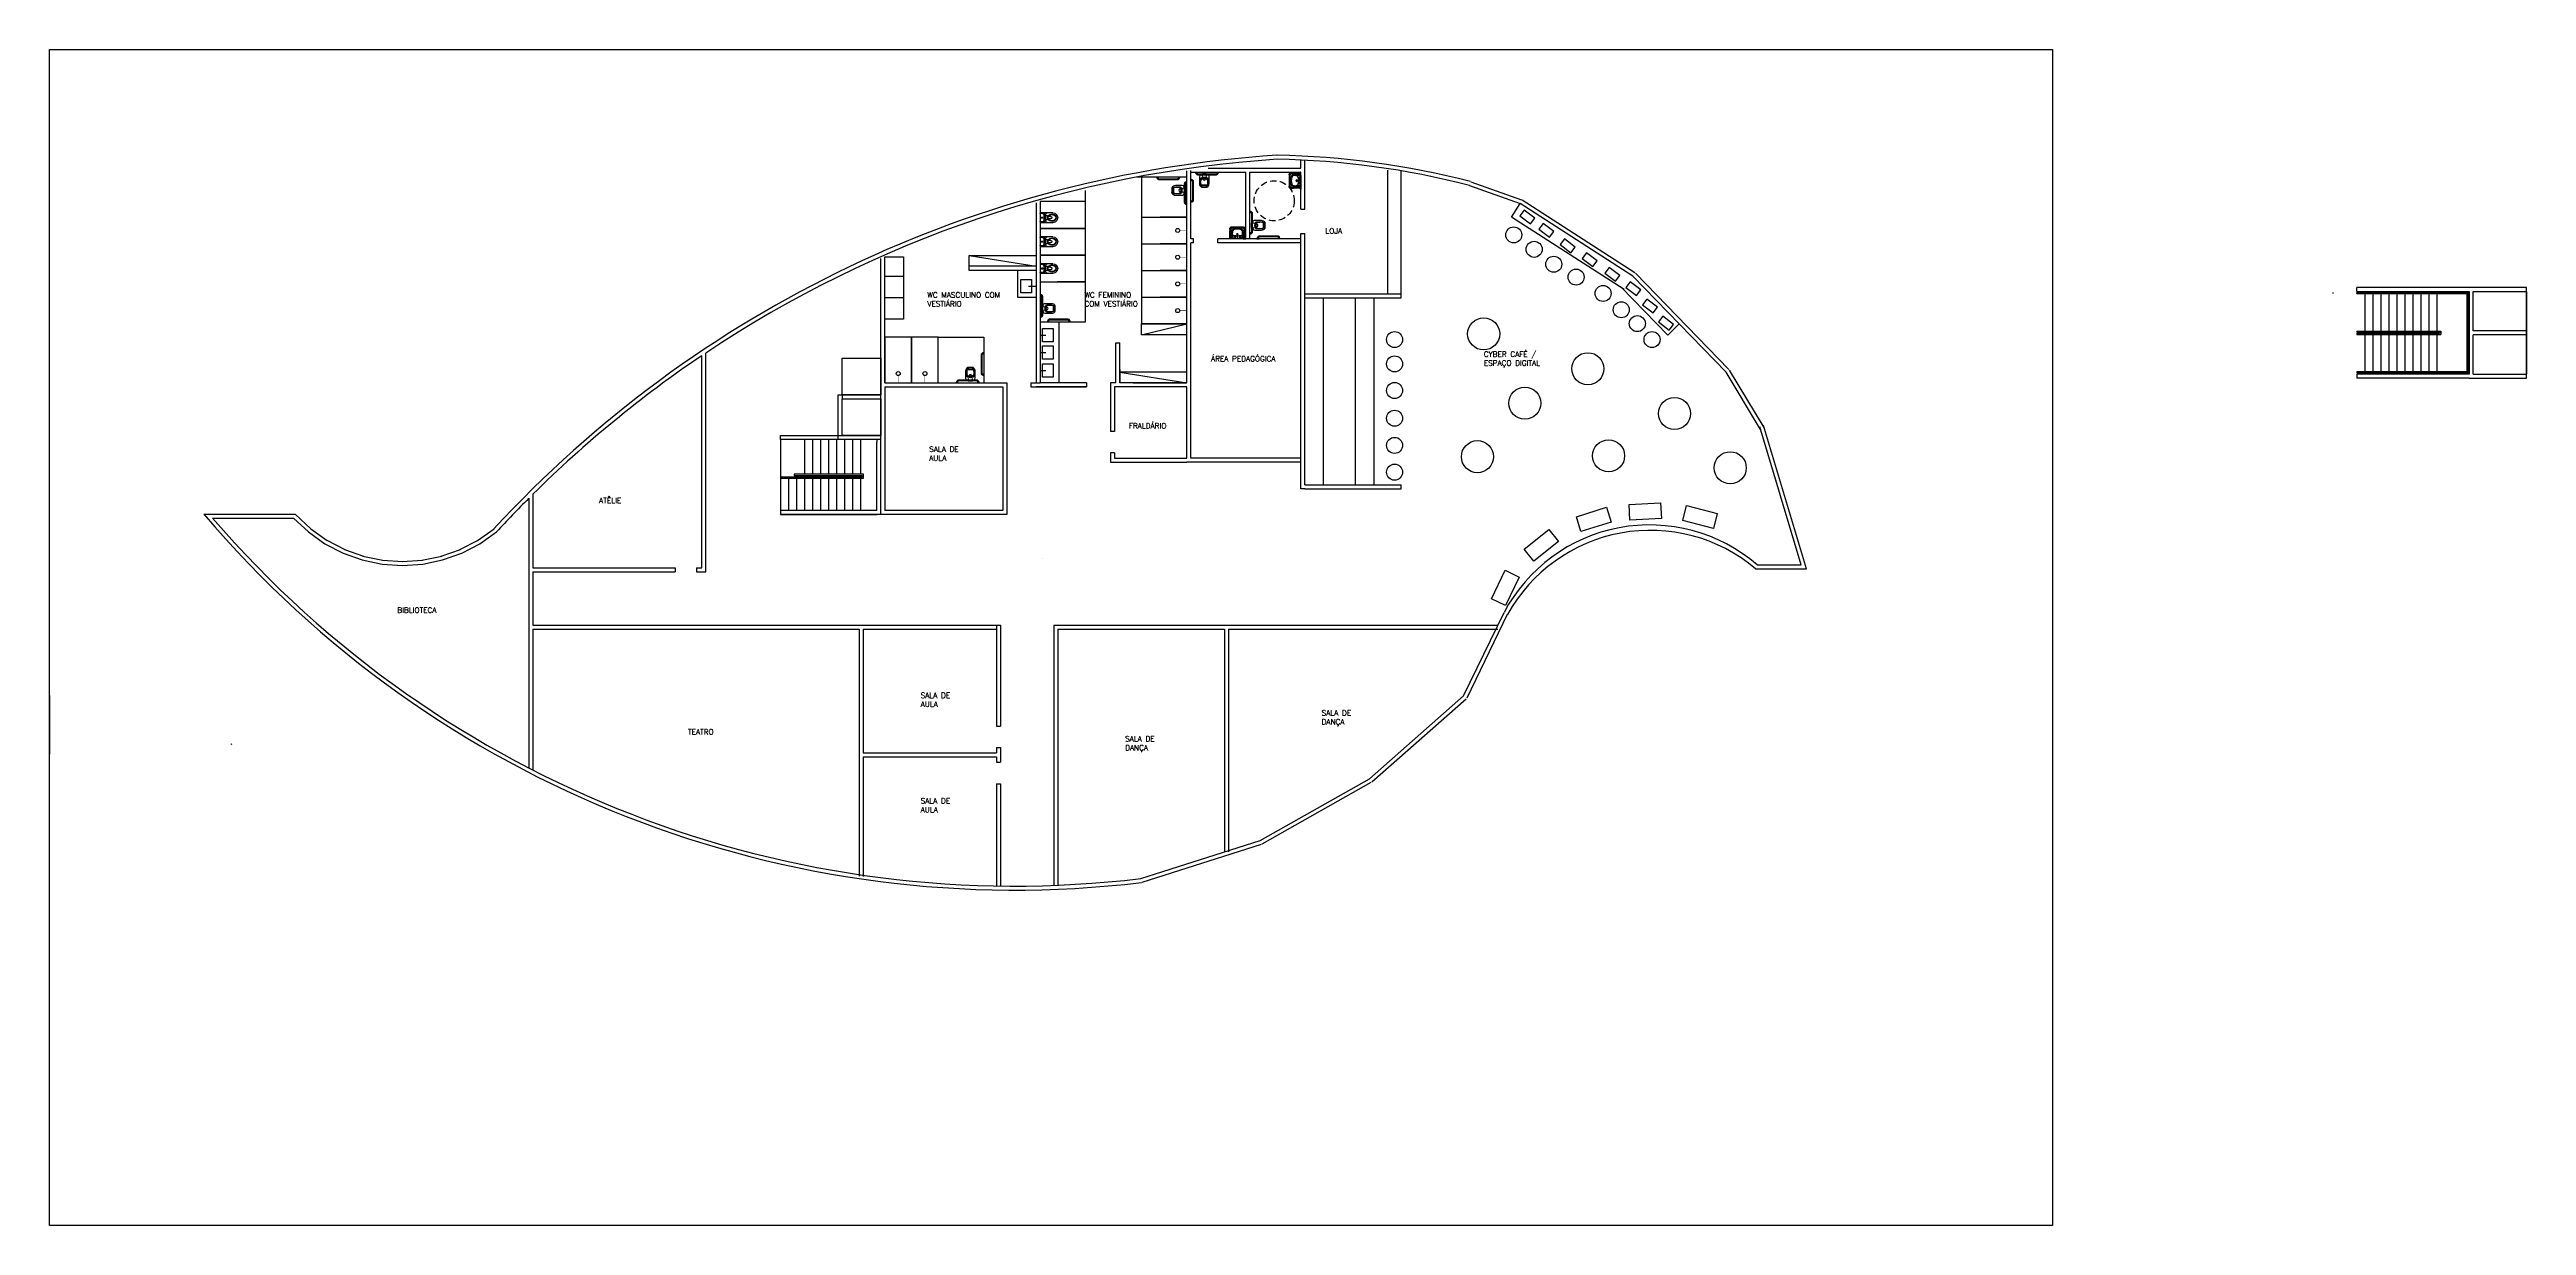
# Model space of a CAD drawing. Header units: inches. Extents: x -55 to 844, y -103 to 167.
# Drawn here: x 160 to 252.7, y 33.3 to 77.3 of the extents above; entities that cross this region are included whole.
import ezdxf

# ---------------------------------------------------------------- set-up
doc = ezdxf.new("R2010")
doc.units = ezdxf.units.IN
doc.header["$MEASUREMENT"] = 0
for name, pattern in [('CONTINU', [0]), ('DA0621PE-XREF-02$0$CONTINU', [0]), ('HIDDEN', [0.375, 0.25, -0.125])]:
    doc.linetypes.add(name, pattern=pattern)
for name, color, linetype in [('A-WCCOZ', 252, 'Continuous'), ('AI-Proj', 1, 'HIDDEN'), ('AI-Texto amb-tit', 4, 'Continuous'), ('VISTA', 3, 'Continuous')]:
    doc.layers.add(name, color=color, linetype=linetype)
doc.styles.add('RS100', font='romans.shx', dxfattribs={"height": 0.2})

# ---------------------------------------------------------------- blocks, each defined once
blk = doc.blocks.new('jkhk')
for p, q in [((158.234, -18.258), (155.284, -18.258)), ((155.284, -22.017), (155.284, -18.258)), ((155.434, -18.408), (155.534, -18.408)), ((155.434, -18.408), (155.434, -22.017)), ((158.084, -18.408), (155.534, -18.408)), ((158.084, -18.408), (158.084, -22.017)), ((158.234, -18.258), (158.234, -22.017)), ((158.234, -22.017), (158.234, -18.408)), ((156.734, -19.008), (155.434, -19.008)), ((156.734, -19.308), (155.434, -19.308)), ((156.734, -18.908), (156.734, -21.401)), ((156.784, -18.908), (156.734, -18.908)), ((156.884, -18.908), (156.759, -18.908)), ((156.784, -21.501), (156.784, -18.958)), ((156.834, -18.958), (156.784, -18.958)), ((156.834, -21.501), (156.834, -18.958)), ((156.884, -22.017), (156.884, -18.908)), ((158.084, -19.008), (156.884, -19.008)), ((158.084, -19.308), (156.884, -19.308)), ((156.734, -19.608), (155.434, -19.608)), ((156.734, -19.908), (155.434, -19.908)), ((156.734, -20.208), (155.434, -20.208)), ((158.084, -19.608), (156.884, -19.608)), ((158.084, -19.908), (156.884, -19.908)), ((158.084, -20.208), (156.884, -20.208)), ((156.734, -20.508), (155.434, -20.508)), ((156.734, -20.808), (155.434, -20.808)), ((156.734, -21.108), (155.434, -21.108)), ((158.084, -20.508), (156.884, -20.508)), ((158.084, -20.808), (156.884, -20.808)), ((158.084, -21.108), (156.884, -21.108)), ((155.434, -22.017), (155.284, -22.017)), ((155.434, -22.017), (158.234, -22.017)), ((156.734, -21.401), (156.734, -21.501)), ((156.734, -21.501), (156.784, -21.501)), ((156.784, -22.017), (156.934, -22.017)), ((156.834, -22.017), (156.834, -21.332)), ((158.084, -21.408), (156.884, -21.408)), ((158.084, -21.708), (156.884, -21.708))]:
    blk.add_line(p, q)
blk = doc.blocks.new('01Chuv_p')
at = {"const_width": 0.015}
blk.add_lwpolyline([(-0.27, 0), (0, 0)], dxfattribs=at)
blk.add_circle((-0.345, 0), 0.075)
blk = doc.blocks.new('hgs')
for p, q in [((76.296, 52.467), (76.484, 52.467)), ((76.484, 52.467), (76.474, 52.467)), ((76.474, 52.457), (76.474, 52.421))]:
    blk.add_line(p, q)
at = {"linetype": 'CONTINU'}
for points in [[(75.89, 53.039), (75.89, 52.957)], [(75.901, 53.039), (75.89, 53.039)], [(75.903, 52.999), (75.89, 52.999)], [(75.903, 52.998), (75.89, 52.998)], [(75.901, 52.957), (75.89, 52.957)], [(75.893, 52.999), (75.893, 52.998)], [(75.901, 53.039), (75.902, 53.038)], [(75.902, 52.958), (75.901, 52.957)], [(75.902, 53.038), (75.903, 53.038)], [(75.903, 52.958), (75.902, 52.958)], [(75.903, 53.038), (75.903, 53.037)], [(75.903, 53.037), (75.903, 52.999)], [(75.909, 53.018), (75.903, 53.018)], [(75.903, 52.998), (75.903, 52.959)], [(75.909, 52.978), (75.903, 52.978)], [(75.903, 52.959), (75.903, 52.958)], [(75.909, 53.018), (75.909, 52.978)], [(75.909, 53.018), (75.91, 53.018)], [(75.91, 52.978), (75.909, 52.978)], [(75.91, 53.018), (75.911, 53.017)], [(75.911, 52.979), (75.91, 52.978)], [(75.911, 53.017), (75.911, 53.016)], [(75.911, 53.016), (75.911, 52.98)], [(75.911, 53.015), (75.925, 53.014)], [(75.92, 52.982), (75.911, 52.982)], [(75.911, 52.98), (75.911, 52.979)], [(75.92, 52.982), (75.93, 52.979)], [(75.925, 53.014), (75.94, 53.011)], [(75.93, 52.979), (75.939, 52.975)], [(75.939, 52.975), (75.946, 52.968)], [(75.94, 53.011), (75.954, 53.004)], [(75.946, 52.968), (75.952, 52.959)], [(75.952, 52.959), (75.955, 52.95)], [(75.954, 53.004), (75.966, 52.995)], [(75.955, 52.95), (75.956, 52.941)], [(75.956, 52.941), (75.956, 52.257)], [(75.966, 52.995), (75.976, 52.983)], [(75.976, 52.983), (75.984, 52.97)], [(75.984, 52.97), (75.988, 52.955)], [(75.988, 52.955), (75.989, 52.941)], [(75.989, 52.941), (75.989, 52.257)], [(75.89, 52.16), (75.89, 52.241)], [(75.901, 52.241), (75.89, 52.241)], [(75.903, 52.2), (75.89, 52.2)], [(75.903, 52.199), (75.89, 52.199)], [(75.901, 52.16), (75.89, 52.16)], [(75.893, 52.199), (75.893, 52.2)], [(75.902, 52.241), (75.901, 52.241)], [(75.901, 52.16), (75.902, 52.16)], [(75.903, 52.24), (75.902, 52.241)], [(75.902, 52.16), (75.903, 52.161)], [(75.903, 52.239), (75.903, 52.24)], [(75.903, 52.2), (75.903, 52.239)], [(75.909, 52.22), (75.903, 52.22)], [(75.903, 52.162), (75.903, 52.199)], [(75.909, 52.18), (75.903, 52.18)], [(75.903, 52.161), (75.903, 52.162)], [(75.909, 52.22), (75.909, 52.18)], [(75.909, 52.22), (75.91, 52.22)], [(75.91, 52.181), (75.909, 52.18)], [(75.91, 52.22), (75.911, 52.219)], [(75.911, 52.181), (75.91, 52.181)], [(75.911, 52.219), (75.911, 52.218)], [(75.911, 52.218), (75.911, 52.182)], [(75.92, 52.217), (75.911, 52.217)], [(75.922, 52.184), (75.911, 52.184)], [(75.911, 52.182), (75.911, 52.181)], [(75.94, 52.188), (75.93, 52.185)], [(75.946, 52.231), (75.939, 52.224)], [(75.954, 52.194), (75.94, 52.188)], [(75.952, 52.239), (75.946, 52.231)], [(75.955, 52.248), (75.952, 52.239)], [(75.966, 52.204), (75.954, 52.194)], [(75.956, 52.257), (75.955, 52.248)], [(75.976, 52.215), (75.966, 52.204)], [(75.984, 52.229), (75.976, 52.215)], [(75.988, 52.243), (75.984, 52.229)], [(75.989, 52.257), (75.988, 52.243)], [(76.074, 51.935), (76.078, 51.95)], [(76.074, 51.921), (76.074, 51.935)], [(76.078, 51.95), (76.084, 51.963)], [(76.084, 51.963), (76.094, 51.976)], [(76.094, 51.976), (76.105, 51.986)], [(76.105, 51.986), (76.119, 51.993)], [(76.107, 51.93), (76.109, 51.939)], [(76.109, 51.939), (76.114, 51.948)], [(76.114, 51.948), (76.121, 51.956)], [(76.119, 51.993), (76.133, 51.998)], [(76.121, 51.956), (76.129, 51.962)], [(76.129, 51.962), (76.138, 51.965)], [(76.133, 51.998), (76.147, 51.999)], [(76.138, 51.965), (76.147, 51.966)], [(76.147, 51.999), (76.831, 51.999)], [(76.147, 51.966), (76.831, 51.966)], [(76.831, 51.999), (76.846, 51.998)], [(76.831, 51.966), (76.84, 51.965)], [(76.84, 51.965), (76.849, 51.962)], [(76.846, 51.998), (76.86, 51.993)], [(76.849, 51.962), (76.858, 51.956)], [(76.858, 51.956), (76.865, 51.948)], [(76.86, 51.993), (76.873, 51.986)], [(76.873, 51.986), (76.885, 51.976)], [(76.885, 51.976), (76.894, 51.963)], [(76.894, 51.963), (76.901, 51.95)], [(76.901, 51.95), (76.903, 51.94)], [(76.05, 51.912), (76.051, 51.913)], [(76.05, 51.911), (76.05, 51.912)], [(76.05, 51.911), (76.05, 51.9)], [(76.051, 51.913), (76.052, 51.913)], [(76.052, 51.913), (76.089, 51.913)], [(76.07, 51.919), (76.071, 51.92)], [(76.07, 51.919), (76.11, 51.919)], [(76.07, 51.919), (76.07, 51.913)], [(76.071, 51.92), (76.072, 51.921)], [(76.071, 51.92), (76.071, 51.92)], [(76.072, 51.921), (76.108, 51.921)], [(76.089, 51.913), (76.089, 51.9)], [(76.09, 51.913), (76.129, 51.913)], [(76.09, 51.913), (76.09, 51.9)], [(76.107, 51.93), (76.107, 51.921)], [(76.108, 51.921), (76.109, 51.92)], [(76.109, 51.92), (76.11, 51.92)], [(76.11, 51.92), (76.11, 51.919)], [(76.11, 51.919), (76.11, 51.913)], [(76.129, 51.913), (76.13, 51.913)], [(76.13, 51.913), (76.131, 51.912)], [(76.131, 51.912), (76.131, 51.911)], [(76.131, 51.911), (76.131, 51.9)], [(76.848, 51.912), (76.847, 51.911)], [(76.847, 51.911), (76.847, 51.9)], [(76.849, 51.913), (76.848, 51.913)], [(76.848, 51.913), (76.848, 51.912)], [(76.888, 51.913), (76.849, 51.913)], [(76.868, 51.919), (76.869, 51.92)], [(76.868, 51.919), (76.908, 51.919)], [(76.868, 51.919), (76.868, 51.913)], [(76.869, 51.92), (76.87, 51.921)], [(76.869, 51.92), (76.869, 51.92)], [(76.87, 51.921), (76.906, 51.921)], [(76.872, 51.93), (76.872, 51.921)], [(76.888, 51.913), (76.888, 51.9)], [(76.927, 51.913), (76.89, 51.913)], [(76.89, 51.913), (76.89, 51.9)], [(76.904, 51.931), (76.905, 51.921)], [(76.906, 51.921), (76.907, 51.92)], [(76.907, 51.92), (76.908, 51.92)], [(76.908, 51.92), (76.908, 51.919)], [(76.908, 51.919), (76.908, 51.913)], [(76.928, 51.913), (76.927, 51.913)], [(76.928, 51.912), (76.928, 51.913)], [(76.929, 51.911), (76.928, 51.912)], [(76.929, 51.911), (76.929, 51.9)]]:
    blk.add_lwpolyline(points, dxfattribs=at)
at = {"linetype": 'Continuous'}
for points in [[(75.926, 52.218), (75.92, 52.217)], [(75.922, 52.184), (75.93, 52.185)], [(75.932, 52.22), (75.926, 52.218)], [(75.939, 52.224), (75.932, 52.22)], [(76.865, 51.948), (76.869, 51.942)], [(76.869, 51.942), (76.871, 51.936)], [(76.871, 51.936), (76.872, 51.93)], [(76.904, 51.931), (76.903, 51.94)]]:
    blk.add_lwpolyline(points, dxfattribs=at)
for points in [[(76.474, 52.457, -0.407906), (76.484, 52.467, -0.131537), (76.489, 52.466, -0.273863), (76.57, 52.329), (76.57, 52.08, -0.319419), (76.512, 51.999, -0.074713), (76.44, 51.985, -0.017899), (76.34, 51.985, -0.074713), (76.267, 51.999, -0.319419), (76.21, 52.08), (76.21, 52.329, -0.273863), (76.29, 52.466, -0.136488), (76.296, 52.467, -0.402244), (76.305, 52.457), (76.305, 52.421, -0.337727), (76.301, 52.416)], [(76.256, 52.224, 0.305538), (76.312, 52.141, 0.097448), (76.39, 52.126, 0.097448), (76.468, 52.141, 0.305538), (76.523, 52.224)], [(76.35, 51.955, -0.414214), (76.341, 51.964), (76.341, 51.986)], [(76.43, 51.955, 0.414214), (76.439, 51.964), (76.439, 51.986)]]:
    blk.add_lwpolyline(points, format="xyb")
for points in [[(76.493, 52.111, 0.295956), (76.524, 52.16, -0.008003), (76.524, 52.332, 0.219669), (76.489, 52.41, 0.1825), (76.471, 52.417), (76.309, 52.417, 0.1825), (76.29, 52.41, 0.21967), (76.256, 52.332, -0.008003), (76.256, 52.16, 0.295956), (76.287, 52.111, 0.109342), (76.39, 52.088, 0.109342)], [(76.428, 52.136, 0.042994), (76.461, 52.145, 0.312272), (76.514, 52.223, -0.00507), (76.515, 52.332, 0.107996), (76.507, 52.371, 0.297508), (76.473, 52.393), (76.306, 52.393, 0.297509), (76.272, 52.371, 0.107996), (76.265, 52.332, -0.00507), (76.265, 52.223, 0.312272), (76.318, 52.145, 0.091294), (76.39, 52.132, 0.048111)], [(76.311, 52.039, -1), (76.311, 52.054, -1)], [(76.468, 52.039, -1), (76.468, 52.054, -1)]]:
    blk.add_lwpolyline(points, format="xyb", close=True)
at = {"ltscale": 0.31}
blk.add_lwpolyline([(76.297, 51.99, 0.378909), (76.337, 51.955), (76.443, 51.955, 0.378909), (76.482, 51.99)], format="xyb", dxfattribs=at)
at = {"ltscale": 0.157552}
blk.add_lwpolyline([(76.351, 52.136), (76.351, 52.164, -1), (76.428, 52.164)], format="xyb", dxfattribs=at)
at = {"ltscale": 0.16334}
blk.add_lwpolyline([(76.428, 52.136), (76.428, 52.165)], dxfattribs=at)
blk.add_arc((76.479, 52.421), 0.00533, 179.99999, 254.64485)
blk = doc.blocks.new('hdd')
at = {"linetype": 'Continuous'}
for p, q in [((76.191, 55.92), (76.672, 55.92)), ((76.672, 55.92), (76.672, 55.563)), ((76.672, 55.563), (76.191, 55.563))]:
    blk.add_line(p, q, dxfattribs=at)
at = {"linetype": 'DA0621PE-XREF-02$0$CONTINU'}
for p, q in [((76.191, 55.866), (76.265, 55.866)), ((76.196, 55.856), (76.269, 55.856)), ((76.282, 55.789), (76.358, 55.789)), ((76.282, 55.694), (76.358, 55.694)), ((76.413, 55.816), (76.441, 55.816)), ((76.413, 55.667), (76.441, 55.667)), ((76.428, 55.83), (76.428, 55.802)), ((76.428, 55.681), (76.428, 55.653)), ((76.464, 55.857), (76.464, 55.742)), ((76.464, 55.742), (76.464, 55.626)), ((76.509, 55.9), (76.509, 55.583)), ((76.527, 55.846), (76.527, 55.638)), ((76.576, 55.895), (76.663, 55.895)), ((76.6, 55.777), (76.6, 55.707)), ((76.191, 55.618), (76.265, 55.618)), ((76.196, 55.627), (76.269, 55.627)), ((76.576, 55.588), (76.663, 55.588))]:
    blk.add_line(p, q, dxfattribs=at)
at = {"linetype": 'Continuous'}
for centre, radius, start, end in [((76.191, 55.742), 0.178, 90, 179.9992), ((76.191, 55.742), 0.178, 179.9992, 270), ((76.282, 55.742), 0.0475, 179.97709, 269.97709), ((76.561, 55.889), 0.0533, 144.18498, 167.64557)]:
    blk.add_arc(centre, radius, start, end, dxfattribs=at)
at = {"linetype": 'DA0621PE-XREF-02$0$CONTINU'}
for centre, radius, start, end in [((76.191, 55.742), 0.124, 89.99992, 180.00284), ((76.191, 55.742), 0.124, 179.98699, 269.98978), ((76.196, 55.742), 0.114, 89.99998, 179.98373), ((76.196, 55.742), 0.114, 180.00595, 269.98975), ((76.282, 55.742), 0.0475, 90.00003, 180.02556), ((76.265, 55.742), 0.124, 359.98382, 90.00002), ((76.265, 55.742), 0.124, 269.9897, 0.0058), ((76.269, 55.742), 0.114, 0.42975, 90.00002), ((76.269, 55.742), 0.114, 269.98967, 359.55992), ((76.23, 55.742), 0.136, 359.9861, 20.50968), ((76.23, 55.742), 0.136, 339.47986, 0.00356), ((76.259, 55.742), 0.124, 359.99253, 0.43191), ((76.259, 55.742), 0.124, 359.56076, 0.00012), ((76.428, 55.816), 0.00743, 0, 180), ((76.428, 55.816), 0.00743, 180, 0), ((76.428, 55.667), 0.00743, 0, 180), ((76.428, 55.667), 0.00743, 180, 0), ((76.39, 55.853), 0.0743, 3.48968, 64.33225), ((76.576, 55.846), 0.0495, 90, 180), ((76.6, 55.742), 0.0238, 359.9922, 179.99754), ((76.6, 55.742), 0.0238, 179.99241, 359.99733), ((76.6, 55.742), 0.0178, 359.98674, 180.00841), ((76.6, 55.742), 0.0178, 179.99515, 0), ((76.663, 55.885), 0.0099, 0, 89.99898), ((76.397, 55.628), 0.0677, 287.93979, 358.34331), ((76.532, 55.584), 0.0227, 182.82181, 246.82275), ((76.576, 55.638), 0.0495, 180, 269.9997), ((76.663, 55.598), 0.0099, 270.00167, 0)]:
    blk.add_arc(centre, radius, start, end, dxfattribs=at)
blk = doc.blocks.new('gsfs')
at = {"color": 0}
for p, q in [((100.912, 70.568), (100.913, 70.571)), ((100.945, 70.568), (100.912, 70.568)), ((100.912, 70.568), (100.912, 70.556)), ((100.912, 70.556), (100.945, 70.556)), ((100.912, 70.535), (100.912, 70.547)), ((100.912, 70.547), (100.945, 70.547)), ((100.912, 70.535), (100.945, 70.535)), ((100.912, 70.535), (100.913, 70.533)), ((100.913, 70.571), (100.944, 70.571)), ((100.913, 70.547), (100.913, 70.556)), ((100.944, 70.533), (100.913, 70.533)), ((100.913, 70.533), (100.913, 70.469)), ((100.945, 70.568), (100.944, 70.571)), ((100.944, 70.547), (100.944, 70.556)), ((100.945, 70.535), (100.944, 70.533)), ((100.944, 70.533), (100.944, 70.469)), ((100.945, 70.568), (100.945, 70.556)), ((100.945, 70.535), (100.945, 70.547)), ((100.96, 70.617), (100.958, 70.616)), ((100.958, 70.616), (100.958, 70.584)), ((100.96, 70.584), (100.958, 70.584)), ((100.96, 70.584), (100.96, 70.617)), ((100.96, 70.617), (100.972, 70.617)), ((100.96, 70.584), (100.972, 70.584)), ((100.972, 70.617), (100.972, 70.584)), ((101.426, 70.617), (101.429, 70.616)), ((101.426, 70.584), (101.429, 70.584)), ((101.429, 70.616), (101.429, 70.584)), ((101.442, 70.568), (101.443, 70.571)), ((101.442, 70.568), (101.475, 70.568)), ((101.442, 70.568), (101.442, 70.556)), ((101.475, 70.556), (101.442, 70.556)), ((101.475, 70.547), (101.442, 70.547)), ((101.442, 70.535), (101.442, 70.547)), ((101.442, 70.535), (101.443, 70.533)), ((101.475, 70.535), (101.442, 70.535)), ((101.474, 70.571), (101.443, 70.571)), ((101.443, 70.547), (101.443, 70.556)), ((101.443, 70.533), (101.443, 70.469)), ((101.443, 70.533), (101.474, 70.533)), ((101.475, 70.568), (101.474, 70.571)), ((101.474, 70.547), (101.474, 70.556)), ((101.475, 70.535), (101.474, 70.533)), ((101.474, 70.533), (101.474, 70.469)), ((101.475, 70.568), (101.475, 70.556)), ((101.475, 70.535), (101.475, 70.547)), ((100.877, 70.181), (100.877, 70.187)), ((100.877, 70.187), (100.98, 70.187)), ((100.907, 70.187), (100.907, 70.211)), ((100.907, 70.211), (100.95, 70.211)), ((100.912, 70.466), (100.913, 70.469)), ((100.912, 70.466), (100.912, 70.454)), ((100.912, 70.466), (100.945, 70.466)), ((100.945, 70.454), (100.912, 70.454)), ((100.944, 70.469), (100.913, 70.469)), ((100.913, 70.211), (100.913, 70.454)), ((100.917, 70.187), (100.917, 70.211)), ((100.939, 70.187), (100.939, 70.211)), ((100.945, 70.466), (100.944, 70.469)), ((100.944, 70.211), (100.944, 70.454)), ((100.945, 70.466), (100.945, 70.454)), ((100.95, 70.187), (100.95, 70.211)), ((100.98, 70.181), (100.98, 70.187)), ((101.442, 70.466), (101.443, 70.469)), ((101.475, 70.466), (101.442, 70.466)), ((101.443, 70.469), (101.474, 70.469)), ((101.447, 70.187), (101.447, 70.211)), ((101.469, 70.187), (101.469, 70.211)), ((101.475, 70.466), (101.474, 70.469))]:
    blk.add_line(p, q, dxfattribs=at)
at = {"ltscale": 3}
blk.add_line((100.98, 70.181), (100.877, 70.181), dxfattribs=at)
for points in [[(100.978, 70.21, -0.072907), (100.972, 70.449, -0.3044), (101.062, 70.554, -0.067106), (101.193, 70.572, -0.067106), (101.325, 70.554, -0.3044), (101.415, 70.449, -0.072907), (101.409, 70.21)], [(101.409, 70.209, -0.219089), (101.389, 70.181), (101.193, 70.181), (100.997, 70.181, -0.219089), (100.978, 70.209)], [(101.002, 70.368, 0.375471), (101.066, 70.291)], [(101.065, 70.198, 0.414698), (101.079, 70.21, 0.016843), (101.081, 70.265, 0.366077), (101.067, 70.282, -0.001782), (101.062, 70.283, -0.174065), (101.013, 70.311, -1.00211), (101.019, 70.317)], [(101.315, 70.29, -0.045632), (101.193, 70.28, -0.048033), (101.065, 70.291)], [(101.368, 70.317, -1.00211), (101.374, 70.311, -0.174065), (101.324, 70.283, -0.001782), (101.32, 70.282, 0.366077), (101.306, 70.265, 0.016844), (101.308, 70.21, 0.414698), (101.322, 70.198)], [(101.385, 70.368, -0.368026), (101.323, 70.291, -0.004431), (101.311, 70.289)]]:
    blk.add_lwpolyline(points, format="xyb")
for points in [[(100.972, 70.616), (100.972, 70.584), (101.414, 70.584), (101.414, 70.616)], [(101.475, 70.466), (101.475, 70.454), (101.442, 70.454), (101.442, 70.466)], [(101.443, 70.454), (101.443, 70.211), (101.474, 70.211), (101.474, 70.454)]]:
    blk.add_lwpolyline(points, close=True, dxfattribs=at)
for points in [[(101.193, 70.193, 0.019965), (101.325, 70.199, 0.043001), (101.346, 70.202, 0.302465), (101.377, 70.236, 0.041693), (101.385, 70.368, 0.024671), (101.38, 70.445, 0.304374), (101.315, 70.52, 0.067046), (101.193, 70.536, 0.067046), (101.072, 70.52, 0.304374), (101.007, 70.445, 0.02467), (101.002, 70.368, 0.041693), (101.01, 70.236, 0.302465), (101.04, 70.202, 0.043001), (101.061, 70.199, 0.019965)], [(101.115, 70.222, 1), (101.115, 70.251, 1)], [(101.193, 70.31, 1), (101.193, 70.368, 1)], [(101.193, 70.32, 1), (101.193, 70.357, 1)], [(101.193, 70.222, 1), (101.193, 70.251, 1)], [(101.272, 70.222, 1), (101.272, 70.251, 1)]]:
    blk.add_lwpolyline(points, format="xyb", close=True)
at = {"color": 0}
blk.add_lwpolyline([(101.426, 70.584), (101.414, 70.584), (101.414, 70.617), (101.426, 70.617), (101.426, 70.584)], dxfattribs=at)
for points in [[(101.51, 70.181), (101.51, 70.187), (101.407, 70.187), (101.407, 70.181)], [(101.437, 70.211), (101.437, 70.187), (101.48, 70.187), (101.48, 70.211)]]:
    blk.add_lwpolyline(points, close=True, dxfattribs=at)
for centre, radius in [((100.928, 70.501), 0.0159), ((100.928, 70.501), 0.0122), ((101.458, 70.501), 0.0159), ((101.458, 70.501), 0.0122)]:
    blk.add_circle(centre, radius, dxfattribs=at)
for centre, radius, start, end in [((100.958, 70.571), 0.0453, 89.99797, 180.00203), ((100.958, 70.571), 0.0136, 90, 180.47368), ((101.429, 70.571), 0.0453, 359.99797, 90.00203), ((101.429, 70.571), 0.0136, 359.52632, 90)]:
    blk.add_arc(centre, radius, start, end, dxfattribs=at)
blk = doc.blocks.new('gdfsf')
for p, q in [((250.75, 16.181), (250.75, 16.141)), ((258, 16.371), (251.65, 16.371)), ((251.65, 16.221), (251.65, 16.371)), ((251.65, 16.221), (255.85, 16.221)), ((251.65, 16.181), (255.81, 16.181)), ((251.65, 16.141), (251.65, 16.181)), ((251.65, 16.141), (255.77, 16.141)), ((255.85, 13.131), (255.85, 16.221)), ((256, 14.751), (256, 16.221)), ((258, 12.981), (258, 16.371)), ((258, 16.221), (258, 13.131)), ((251.65, 14.736), (254.79, 14.736)), ((251.65, 14.736), (251.65, 14.696)), ((251.65, 14.696), (254.75, 14.696)), ((251.65, 14.656), (254.75, 14.656)), ((251.65, 14.656), (251.65, 14.616)), ((251.65, 14.616), (254.79, 14.616)), ((252.25, 14.696), (252.25, 14.656)), ((258, 14.751), (256, 14.751)), ((256, 13.131), (256, 14.601)), ((258, 14.601), (256, 14.601)), ((255.77, 13.211), (251.65, 13.211)), ((251.65, 13.211), (251.65, 13.171)), ((255.81, 13.171), (251.65, 13.171)), ((255.85, 13.131), (251.65, 13.131)), ((251.65, 13.131), (251.65, 13.027)), ((251.65, 13.027), (251.65, 12.981)), ((256, 13.131), (258, 13.131)), ((255.85, 12.981), (251.65, 12.981)), ((255.85, 12.981), (258, 12.981))]:
    blk.add_line(p, q)
blk.add_lwpolyline([(256, 16.221), (258, 16.221)])
at = {"layer": 'VISTA'}
for p, q in [((251.95, 16.141), (251.95, 14.736)), ((252.25, 16.141), (252.25, 14.736)), ((252.55, 16.141), (252.55, 14.736)), ((252.85, 16.141), (252.85, 14.736)), ((253.15, 16.141), (253.15, 14.736)), ((253.45, 16.141), (253.45, 14.736)), ((253.75, 16.141), (253.75, 14.736)), ((254.05, 16.141), (254.05, 14.736)), ((254.35, 16.141), (254.35, 14.736)), ((254.65, 16.141), (254.65, 14.736)), ((255.77, 16.141), (255.77, 13.211)), ((255.81, 16.181), (255.81, 13.171)), ((255.85, 16.221), (255.85, 13.131)), ((251.95, 14.696), (251.95, 14.656)), ((251.95, 14.616), (251.95, 13.211)), ((252.25, 14.616), (252.25, 13.211)), ((252.55, 14.696), (252.55, 14.656)), ((252.55, 14.616), (252.55, 13.211)), ((252.85, 14.696), (252.85, 14.656)), ((252.85, 14.616), (252.85, 13.211)), ((253.15, 14.696), (253.15, 14.656)), ((253.15, 14.616), (253.15, 14.531)), ((253.15, 14.616), (253.15, 13.211)), ((253.45, 14.696), (253.45, 14.656)), ((253.45, 14.616), (253.45, 13.211)), ((253.75, 14.696), (253.75, 14.656)), ((253.75, 14.616), (253.75, 13.211)), ((254.05, 14.696), (254.05, 14.656)), ((254.05, 14.616), (254.05, 13.211)), ((254.35, 14.696), (254.35, 14.656)), ((254.35, 14.616), (254.35, 13.211)), ((254.65, 14.696), (254.65, 14.656)), ((254.65, 14.616), (254.65, 13.211)), ((254.75, 14.696), (254.75, 14.656)), ((254.79, 14.736), (254.79, 14.616)), ((251.95, 13.171), (251.95, 13.131)), ((252.25, 13.171), (252.25, 13.131)), ((252.55, 13.171), (252.55, 13.131)), ((252.85, 13.171), (252.85, 13.131)), ((253.15, 13.171), (253.15, 13.131)), ((253.45, 13.171), (253.45, 13.131)), ((253.75, 13.171), (253.75, 13.131)), ((254.05, 13.171), (254.05, 13.131)), ((254.35, 13.171), (254.35, 13.131)), ((254.65, 13.171), (254.65, 13.131))]:
    blk.add_line(p, q, dxfattribs=at)

msp = doc.modelspace()

# ---------------------------------------------------------------- linework, layer by layer
for p, q in [((159.959, 33.258), (159.959, 77.258)), ((159.959, 77.258), (234.959, 77.258)), ((234.959, 77.258), (234.959, 33.258)), ((200.838, 72.489), (200.838, 66.989)), ((202.546, 64.789), (202.546, 72.718)), ((202.696, 70.181), (202.696, 72.738)), ((202.696, 70.181), (202.696, 72.671)), ((202.696, 72.671), (204.752, 72.671)), ((203.341, 72.821), (206.809, 72.821)), ((204.752, 70.181), (204.752, 72.671)), ((204.902, 70.181), (204.902, 72.671)), ((204.902, 72.671), (206.809, 72.671)), ((206.809, 72.821), (206.809, 73.124)), ((206.809, 71.281), (206.809, 72.671)), ((206.959, 71.281), (206.959, 73.117)), ((210.061, 68.117), (210.061, 72.743)), ((210.561, 67.967), (210.561, 72.743)), ((196.896, 71.528), (196.896, 64.789)), ((198.746, 68.887), (198.746, 71.98)), ((213.119, 72.172), (215.016, 71.495)), ((213.17, 72.313), (215.067, 71.636)), ((214.692, 70.99), (215.016, 71.495)), ((219.235, 68.783), (215.016, 71.495)), ((215.016, 71.495), (215.016, 71.495)), ((219.316, 68.909), (215.097, 71.621)), ((206.809, 71.281), (206.959, 71.281)), ((218.911, 68.278), (214.692, 70.99)), ((202.796, 70.181), (202.696, 70.181)), ((202.696, 61.967), (202.696, 70.031)), ((202.796, 70.031), (202.696, 70.031)), ((202.796, 70.031), (202.796, 70.181)), ((203.696, 70.031), (203.696, 70.181)), ((206.809, 70.181), (203.696, 70.181)), ((206.809, 70.031), (203.696, 70.031)), ((206.809, 60.817), (206.809, 70.381)), ((206.809, 70.381), (206.959, 70.381)), ((206.959, 60.967), (206.959, 70.381)), ((191.086, 59.864), (191.086, 69.44)), ((191.236, 64.789), (191.236, 69.502)), ((191.236, 69.502), (191.936, 69.502)), ((191.936, 68.766), (191.236, 68.766)), ((191.936, 69.502), (191.936, 68.766)), ((191.936, 68.766), (191.936, 67.966)), ((194.396, 69.147), (194.396, 69.547)), ((194.396, 69.547), (196.896, 69.547)), ((194.396, 69.547), (196.896, 69.147)), ((194.896, 69.147), (194.396, 69.147)), ((194.396, 68.997), (194.396, 69.147)), ((194.896, 68.997), (194.396, 68.997)), ((196.896, 69.147), (194.896, 69.147)), ((196.896, 68.997), (194.896, 68.997)), ((196.896, 68.997), (196.196, 68.997)), ((196.196, 68.997), (196.196, 67.997)), ((196.72, 68.658), (196.72, 68.158)), ((222.73, 65.186), (219.235, 68.783)), ((222.838, 65.29), (219.343, 68.888)), ((191.936, 67.966), (191.236, 67.966)), ((191.936, 67.966), (191.936, 67.166)), ((196.196, 67.997), (196.896, 67.997)), ((196.612, 68.408), (196.896, 68.408)), ((206.959, 68.117), (210.561, 68.117)), ((206.959, 67.967), (210.561, 67.967)), ((207.659, 60.967), (207.659, 67.967)), ((208.859, 60.967), (208.859, 67.967)), ((209.559, 60.967), (209.559, 67.967)), ((220.554, 66.565), (218.805, 68.365)), ((191.936, 67.166), (191.236, 67.166)), ((197.046, 67.068), (197.046, 64.789)), ((197.746, 67.068), (197.746, 64.789)), ((202.546, 66.989), (200.838, 66.989)), ((200.838, 66.589), (200.838, 66.989)), ((200.838, 66.589), (202.546, 66.989)), ((220.554, 66.565), (220.974, 66.994)), ((184.53, 57.714), (184.53, 65.903)), ((193.236, 66.497), (194.936, 66.497)), ((194.936, 66.497), (194.936, 64.789)), ((197.046, 66.568), (197.267, 66.568)), ((197.046, 65.926), (197.267, 65.926)), ((199.888, 64.789), (199.888, 66.289)), ((199.888, 66.289), (200.038, 66.289)), ((200.038, 64.789), (200.038, 66.289)), ((202.546, 66.589), (200.838, 66.589)), ((184.38, 57.864), (184.38, 65.802)), ((197.046, 65.252), (197.267, 65.252)), ((200.038, 65.289), (200.038, 64.789)), ((202.546, 65.189), (200.038, 65.189)), ((200.038, 65.189), (202.546, 64.789)), ((202.546, 65.189), (200.538, 65.189)), ((224.025, 63.038), (222.73, 65.186)), ((224.154, 63.116), (222.859, 65.263)), ((189.631, 64.346), (189.631, 64.196)), ((191.236, 64.789), (195.796, 64.789)), ((191.236, 64.639), (195.646, 64.639)), ((191.236, 64.639), (191.236, 60.014)), ((195.646, 64.639), (195.646, 60.014)), ((195.796, 64.789), (195.796, 64.639)), ((195.796, 64.639), (195.796, 59.864)), ((196.696, 64.789), (197.046, 64.789)), ((196.696, 64.789), (196.696, 64.639)), ((196.696, 64.639), (198.788, 64.639)), ((198.788, 64.639), (196.896, 64.639)), ((198.788, 64.789), (197.046, 64.789)), ((198.788, 64.789), (198.788, 64.639)), ((199.888, 64.789), (199.688, 64.789)), ((199.688, 64.789), (199.688, 64.639)), ((200.038, 64.639), (199.838, 64.639)), ((202.546, 64.789), (200.038, 64.789)), ((202.546, 64.639), (200.038, 64.639)), ((200.538, 64.789), (202.546, 64.789)), ((202.546, 62.141), (202.546, 64.639)), ((225.54, 57.981), (223.991, 63.143)), ((225.742, 57.831), (224.135, 63.186)), ((199.838, 62.967), (199.688, 62.967)), ((199.838, 62.167), (199.688, 62.167)), ((202.696, 61.817), (202.546, 61.817)), ((206.809, 61.817), (202.546, 61.817)), ((206.809, 61.967), (202.696, 61.967)), ((177.903, 60.467), (177.903, 50.379)), ((177.903, 60.467), (177.903, 50.379)), ((178.053, 60.616), (178.053, 57.864)), ((206.959, 60.817), (206.809, 60.817)), ((206.959, 60.967), (210.561, 60.967)), ((206.959, 60.817), (210.561, 60.817)), ((210.561, 60.817), (210.561, 60.967)), ((165.737, 59.879), (169.152, 59.879)), ((166.062, 59.729), (169.093, 59.729)), ((169.093, 59.729), (169.649, 59.208)), ((169.152, 59.879), (169.744, 59.324)), ((195.796, 59.864), (191.086, 59.864)), ((195.646, 60.014), (191.236, 60.014)), ((169.649, 59.208), (170.271, 58.767)), ((169.736, 59.33), (170.357, 58.89)), ((170.271, 58.767), (170.947, 58.416)), ((170.34, 58.9), (171.016, 58.549)), ((170.997, 58.557), (171.715, 58.301)), ((174.627, 58.301), (175.345, 58.557)), ((175.326, 58.549), (176.002, 58.9)), ((175.395, 58.416), (176.072, 58.767)), ((175.985, 58.89), (176.607, 59.33)), ((176.072, 58.767), (176.694, 59.208)), ((170.947, 58.416), (171.665, 58.16)), ((171.665, 58.16), (172.411, 58.005)), ((171.695, 58.307), (172.441, 58.151)), ((172.411, 58.005), (173.171, 57.952)), ((172.421, 58.154), (173.181, 58.102)), ((173.161, 58.102), (173.921, 58.154)), ((173.171, 57.952), (173.931, 58.005)), ((173.901, 58.151), (174.647, 58.307)), ((173.931, 58.005), (174.678, 58.16)), ((174.678, 58.16), (175.395, 58.416)), ((178.053, 57.864), (183.38, 57.864)), ((178.053, 57.714), (183.38, 57.714)), ((178.053, 57.714), (178.053, 55.714)), ((183.38, 57.864), (183.38, 57.714)), ((184.18, 57.864), (184.18, 57.714)), ((184.18, 57.864), (184.38, 57.864)), ((184.18, 57.714), (184.53, 57.714)), ((197.129, 58.229), (197.129, 58.229)), ((223.838, 57.831), (225.742, 57.831)), ((223.892, 57.981), (225.54, 57.981)), ((178.053, 55.714), (195.567, 55.714)), ((195.417, 55.714), (195.417, 51.937)), ((195.567, 55.714), (195.567, 51.937)), ((197.567, 55.714), (197.567, 45.974)), ((197.567, 55.714), (197.717, 55.714)), ((197.717, 55.714), (214.184, 55.714)), ((212.901, 53.07), (214.417, 56.195)), ((212.901, 53.07), (214.417, 56.195)), ((213.036, 53.005), (214.552, 56.13)), ((213.036, 53.005), (214.552, 56.13)), ((178.053, 55.564), (190.267, 55.564)), ((178.053, 55.564), (178.053, 50.302)), ((186.95, 55.564), (190.267, 55.564)), ((190.267, 55.564), (190.267, 46.331)), ((190.417, 55.564), (190.417, 50.937)), ((190.417, 55.564), (195.417, 55.564)), ((194.95, 55.564), (195.417, 55.564)), ((197.717, 55.564), (197.717, 45.974)), ((197.717, 55.564), (203.95, 55.564)), ((203.95, 55.564), (203.95, 47.238)), ((204.1, 55.564), (204.1, 47.238)), ((204.1, 55.564), (214.184, 55.564)), ((159.959, 53.092), (159.959, 50.892)), ((209.375, 49.975), (212.901, 53.07)), ((209.474, 49.862), (213, 52.958)), ((159.959, 50.458), (159.959, 52.658)), ((159.959, 50.458), (159.959, 52.658)), ((195.417, 51.937), (195.567, 51.937)), ((166.759, 51.279), (166.759, 51.258)), ((195.417, 51.137), (195.567, 51.137)), ((195.417, 51.137), (195.417, 50.937)), ((195.567, 51.137), (195.567, 50.587)), ((190.417, 50.937), (195.417, 50.937)), ((190.417, 50.787), (195.417, 50.787)), ((190.417, 50.787), (190.417, 46.31)), ((195.417, 50.787), (195.417, 50.587)), ((195.417, 50.587), (195.567, 50.587)), ((195.417, 49.787), (195.567, 49.787)), ((195.417, 49.787), (195.417, 45.963)), ((195.567, 49.787), (195.567, 45.961)), ((205.291, 47.666), (209.375, 49.975)), ((205.364, 47.535), (209.449, 49.844)), ((200.821, 46.24), (205.291, 47.666)), ((200.866, 46.097), (205.336, 47.523)), ((234.959, 33.258), (159.959, 33.258))]:
    msp.add_line(p, q)
for points in [[(200.838, 72.489), (200.838, 70.989), (202.546, 70.989), (202.546, 72.489), (200.673, 72.489)], [(197.046, 71.568), (197.046, 70.568), (198.746, 70.568), (198.746, 71.568), (197.046, 71.568)], [(197.046, 70.568), (197.046, 69.568), (198.746, 69.568), (198.746, 70.568), (197.046, 70.568)], [(200.838, 70.989), (200.838, 69.989), (202.546, 69.989), (202.546, 70.989), (201.546, 70.989)], [(197.046, 69.568), (197.046, 68.568), (198.746, 68.568), (198.746, 69.568), (197.046, 69.568)], [(200.838, 69.989), (200.838, 68.989), (202.546, 68.989), (202.546, 69.989), (201.546, 69.989)], [(196.72, 68.158), (196.32, 68.158), (196.32, 68.658), (196.72, 68.658)], [(200.838, 68.989), (200.838, 67.989), (202.546, 67.989), (202.546, 68.989), (201.546, 68.989)], [(197.046, 68.568), (197.046, 67.068), (198.746, 67.068), (198.746, 68.568), (197.683, 68.568)], [(200.838, 67.989), (200.838, 66.989), (202.546, 66.989), (202.546, 67.989), (201.546, 67.989)], [(197.139, 66.818), (197.539, 66.818), (197.539, 66.318), (197.139, 66.318), (197.139, 66.818)], [(192.236, 66.497), (191.236, 66.497), (191.236, 64.789), (192.236, 64.789), (192.236, 66.497)], [(193.236, 66.497), (192.236, 66.497), (192.236, 64.789), (193.236, 64.789), (193.236, 66.497)], [(197.139, 66.176), (197.539, 66.176), (197.539, 65.676), (197.139, 65.676), (197.139, 66.176)], [(197.139, 65.502), (197.539, 65.502), (197.539, 65.002), (197.139, 65.002), (197.139, 65.502)], [(191.086, 62.664), (189.481, 62.664), (189.481, 64.336), (191.086, 64.336)], [(199.688, 64.639), (199.688, 64.639), (199.688, 62.967)], [(199.838, 62.167), (199.838, 61.967), (202.546, 61.967), (202.546, 64.639), (199.838, 64.639), (199.838, 62.967)], [(202.546, 61.967), (202.546, 64.639), (199.838, 64.639)], [(199.688, 62.167), (199.688, 61.817), (202.546, 61.817)]]:
    msp.add_lwpolyline(points)
for points in [[(215.015, 71.035), (215.414, 70.733), (215.574, 70.944), (215.175, 71.246)], [(215.723, 70.539), (216.121, 70.236), (216.281, 70.447), (215.883, 70.749)], [(216.52, 69.961), (216.919, 69.658), (217.079, 69.869), (216.68, 70.171)], [(217.346, 69.442), (217.744, 69.14), (217.904, 69.35), (217.505, 69.653)], [(218.197, 68.897), (218.595, 68.595), (218.755, 68.806), (218.357, 69.108)], [(218.978, 68.354), (219.376, 68.052), (219.536, 68.262), (219.137, 68.565)], [(219.601, 67.71), (219.999, 67.407), (220.159, 67.618), (219.761, 67.92)], [(220.202, 67.065), (220.6, 66.763), (220.76, 66.974), (220.362, 67.276)], [(191.086, 64.336), (189.631, 64.336), (189.631, 65.708), (191.086, 65.708)], [(191.086, 62.814), (189.631, 62.814), (189.631, 64.186), (191.086, 64.186)], [(220.313, 59.717), (219.132, 59.654), (219.101, 60.233), (220.282, 60.295)], [(218.428, 59.577), (217.299, 59.223), (217.126, 59.775), (218.254, 60.13)], [(222.258, 59.34), (221.112, 59.632), (221.255, 60.194), (222.401, 59.901)], [(216.46, 58.849), (215.536, 58.111), (215.175, 58.563), (216.099, 59.302)], [(213.946, 56.706), (214.46, 57.772), (214.982, 57.521), (214.468, 56.455)]]:
    msp.add_lwpolyline(points, close=True)
msp.add_lwpolyline([(166.759, 51.279, 0.000184), (166.781, 51.258, 0.000184)], format="xyb")
for centre, radius in [((214.782, 70.322), 0.3), ((215.546, 69.783), 0.3), ((216.28, 69.224), 0.3), ((217.115, 68.745), 0.3), ((218.126, 68.132), 0.3), ((218.808, 67.521), 0.3), ((213.656, 66.617), 0.6), ((219.409, 67.002), 0.3), ((210.32, 66.406), 0.3), ((217.557, 65.315), 0.6), ((219.959, 66.406), 0.3), ((210.32, 65.496), 0.3), ((210.32, 64.501), 0.3), ((215.197, 64.028), 0.6), ((220.8, 63.638), 0.6), ((210.32, 63.463), 0.3), ((210.32, 62.447), 0.3), ((213.421, 62.024), 0.6), ((218.333, 62.055), 0.6), ((222.888, 61.609), 0.6), ((210.32, 61.445), 0.3)]:
    msp.add_circle(centre, radius)
for centre, radius, start, end in [((208.747, 29.624), 43.769, 93.711, 137.29431), ((205.402, 42.415), 30.892, 75.46106, 89.0272), ((208.747, 29.624), 43.619, 93.711, 123.72387), ((205.402, 42.415), 30.742, 75.46106, 89.0272), ((208.747, 29.624), 43.619, 123.96109, 134.72255), ((208.747, 29.624), 43.619, 135.00052, 137.29431), ((196.096, 85.592), 39.785, 220.26348, 276.84673), ((196.096, 85.592), 39.635, 220.73293, 276.84673), ((219.87, 53.294), 6.176, 49.36309, 151.9859), ((219.898, 53.147), 6.121, 49.93053, 150.91606)]:
    msp.add_arc(centre, radius, start, end)
at = {"layer": 'AI-Proj', "color": 252}
msp.add_circle((205.813, 71.6), 0.75, dxfattribs=at)

# ---------------------------------------------------------------- block references
at = {"xscale": -1}
for p, rotation in [((254.446, 148.379), 90), ((126.806, 124.571), 180), ((153.003, -5.709), 270), ((145.147, -8.822), 270)]:
    msp.add_blockref('hgs', p, dxfattribs=dict(at, rotation=rotation))
for name, p, rotation in [('gsfs', (276.99, -28.839), 90), ('jkhk', (209.344, 218.098), 270)]:
    msp.add_blockref(name, p, dxfattribs=dict(rotation=rotation))
for name, p in [('hdd', (273.719, 15.224)), ('hdd', (273.719, 14.326)), ('hdd', (273.719, 13.325)), ('hgs', (270.826, 12.89))]:
    msp.add_blockref(name, p, dxfattribs=at)
for name, p in [('gsfs', (103.242, 0)), ('gdfsf', (-5.3, 51.985))]:
    msp.add_blockref(name, p)
at = {"layer": 'A-WCCOZ'}
for p in [(202.546, 70.489), (202.546, 69.489), (202.546, 68.489), (202.546, 67.489)]:
    msp.add_blockref('01Chuv_p', p, dxfattribs=at)
at = {"layer": 'A-WCCOZ', "rotation": 270}
for p in [(191.736, 64.789), (192.736, 64.789)]:
    msp.add_blockref('01Chuv_p', p, dxfattribs=at)

# ---------------------------------------------------------------- texts
at = {"layer": 'AI-Texto amb-tit', "char_height": 0.2, "width": 3.69087, "attachment_point": 1, "style": 'RS100'}
for s, insert in [('LOJA', (207.729, 70.572)), ('WC MASCULINO COM VESTIÁRIO', (192.825, 68.175)), ('WC FEMININO\\PCOM VESTIÁRIO', (198.708, 68.175)), ('ÁREA PEDAGÓGICA', (203.446, 65.789)), ('CYBER CAFÉ /\\PESPAÇO DIGITAL', (213.66, 65.96)), ('FRALDÁRIO', (200.369, 63.28)), ('SALA DE\\PAULA', (192.896, 62.405)), ('ATÊLIE', (180.534, 60.485)), ('BIBLIOTECA', (172.981, 56.383)), ('SALA DE\\PAULA', (192.575, 53.194)), ('SALA DE\\PDANÇA', (207.588, 52.535)), ('TEATRO', (183.863, 51.829)), ('SALA DE\\PDANÇA', (200.232, 51.568)), ('SALA DE\\PAULA', (192.575, 49.246))]:
    msp.add_mtext(s, dxfattribs=dict(at, insert=insert))

doc.saveas('drawing.dxf')
